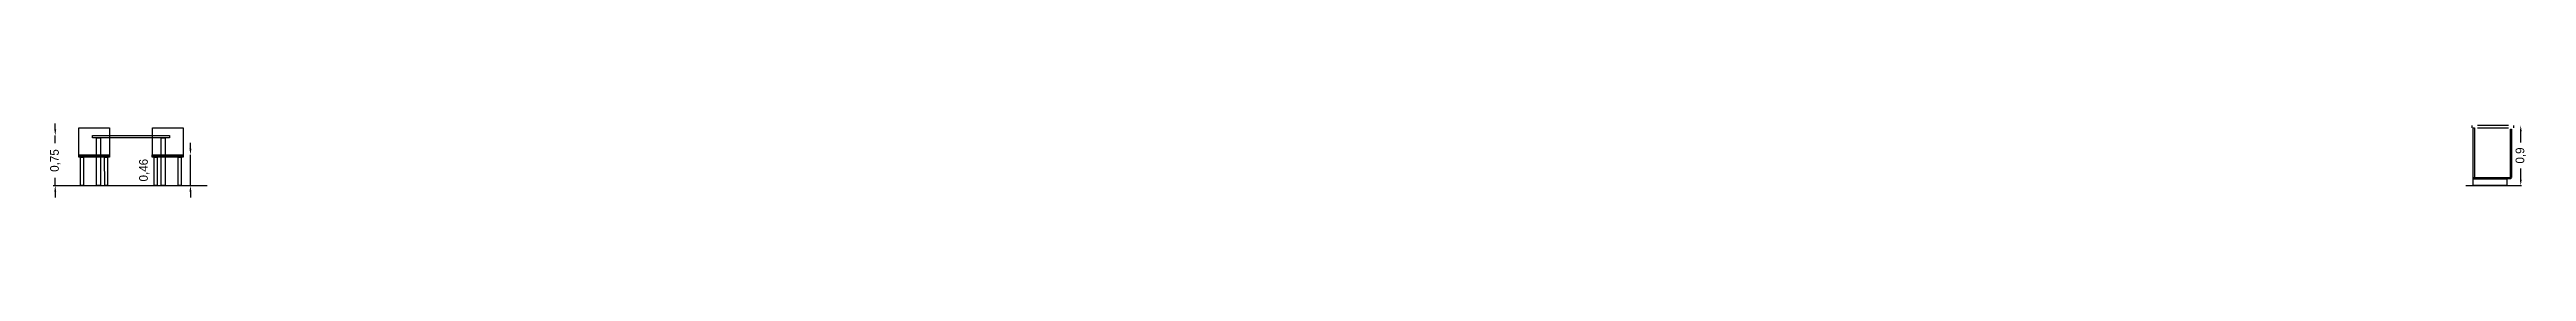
# Model space of a CAD drawing. Header units: metres. Extents: x 1093.8 to 1175.1, y -6.2 to 1.1.
# Drawn here: x 1138.04 to 1175.06, y 0.03 to 1.14 of the extents above; entities that cross this region are included whole.
import ezdxf

# ---------------------------------------------------------------- set-up
doc = ezdxf.new("R2010")
doc.units = ezdxf.units.M
doc.layers.add('COTAS', color=4, linetype='Continuous')
doc.layers.add('VISTA', color=8, linetype='Continuous')
doc.dimstyles.get("Standard").update_dxf_attribs({"dimtxt": 2.5, "dimasz": 2.5, "dimexe": 1.25, "dimexo": 0.625, "dimtad": 1, "dimcen": 2.5, "dimazin": 3, "dimtfac": 1, "dimtmove": 0, "dimatfit": 3})

msp = doc.modelspace()

# ---------------------------------------------------------------- blocks, each defined once
blk = doc.blocks.new('_CLOSEDFILLED')
at = {"color": 0, "linetype": 'BYBLOCK'}
blk.add_solid([(-1, 0.16), (0, 0), (-1, -0.16)], dxfattribs=at)
blk = doc.blocks.new('*D5')
for p, q in [((1138.13, 1.05), (1138.13, 1.14)), ((1138.13, 0.96), (1138.13, 0.96)), ((1138.13, 0.845), (1138.13, 0.96)), ((1138.13, 0.21), (1138.13, 0.325)), ((1138.13, 0.21), (1138.13, 0.21)), ((1138.13, 0.12), (1138.13, 0.03))]:
    blk.add_line(p, q)
at = {"layer": 'Defpoints'}
for p in [(1138.13, 0.96), (1138.13, 0.21), (1138.13, 0.21)]:
    blk.add_point(p, dxfattribs=at)
at = {"layer": 'COTAS', "xscale": 0.09, "yscale": 0.09}
for p, rotation in [((1138.13, 0.96), 270), ((1138.13, 0.21), 90)]:
    blk.add_blockref('_CLOSEDFILLED', p, dxfattribs=dict(at, rotation=rotation))
at = {"layer": 'COTAS', "insert": (1138.13, 0.585), "char_height": 0.13, "attachment_point": 5, "rotation": 90}
blk.add_mtext('0,75', dxfattribs=at)
blk = doc.blocks.new('*D6')
for p, q in [((1140.15, 0.76), (1140.15, 0.85)), ((1140.15, 0.67), (1140.15, 0.67)), ((1140.15, 0.21), (1140.15, 0.67)), ((1140.15, 0.21), (1140.15, 0.21)), ((1140.15, 0.12), (1140.15, 0.03))]:
    blk.add_line(p, q)
at = {"layer": 'Defpoints'}
for p in [(1140.15, 0.67), (1140.15, 0.21), (1140.15, 0.21)]:
    blk.add_point(p, dxfattribs=at)
at = {"layer": 'COTAS', "xscale": 0.09, "yscale": 0.09}
for p, rotation in [((1140.15, 0.67), 270), ((1140.15, 0.21), 90)]:
    blk.add_blockref('_CLOSEDFILLED', p, dxfattribs=dict(at, rotation=rotation))
at = {"layer": 'COTAS', "insert": (1139.46, 0.44), "char_height": 0.13, "attachment_point": 5, "rotation": 90}
blk.add_mtext('0,46', dxfattribs=at)
blk = doc.blocks.new('*D7')
for p, q in [((1174.97, 1.11), (1174.97, 1.11)), ((1174.97, 0.855), (1174.97, 1.02)), ((1174.97, 0.3), (1174.97, 0.465)), ((1174.97, 0.21), (1174.97, 0.21))]:
    blk.add_line(p, q)
at = {"layer": 'Defpoints'}
for p in [(1174.97, 1.11), (1174.97, 0.21), (1174.97, 0.21)]:
    blk.add_point(p, dxfattribs=at)
at = {"layer": 'COTAS', "xscale": 0.09, "yscale": 0.09}
for p, rotation in [((1174.97, 1.11), 90), ((1174.97, 0.21), 270)]:
    blk.add_blockref('_CLOSEDFILLED', p, dxfattribs=dict(at, rotation=rotation))
at = {"layer": 'COTAS', "insert": (1174.97, 0.66), "char_height": 0.13, "attachment_point": 5, "rotation": 90}
blk.add_mtext('0,9', dxfattribs=at)

# ---------------------------------------------------------------- dimensions: what is measured, and where the dimension line sits
at = {"layer": 'COTAS'}
for base, p1, p2, picture, middle in [((1138.13, 0.21), (1138.13, 0.21), (1138.13, 0.96), '*D5', (1138.13, 0.585)), ((1140.15, 0.21), (1140.15, 0.21), (1140.15, 0.67), '*D6', (1139.46, 0.44)), ((1174.97, 0.21), (1174.97, 0.21), (1174.97, 1.11), '*D7', (1174.97, 0.66))]:
    dim = msp.add_linear_dim(base=base, p1=p1, p2=p2, angle=90, dimstyle='Standard', override={"dimtxt": 0.13, "dimasz": 0.09}, dxfattribs=at)
    dim.commit()
    dim.dimension.update_dxf_attribs({"geometry": picture, "text_midpoint": middle})

# ---------------------------------------------------------------- linework, layer by layer
at = {"layer": 'VISTA'}
for p, q in [((1174.24, 1.109), (1174.24, 1.11)), ((1174.24, 1.11), (1174.241, 1.11)), ((1174.24, 1.108), (1174.24, 1.109)), ((1174.24, 1.108), (1174.24, 1.077)), ((1174.24, 1.076), (1174.24, 1.077)), ((1174.24, 1.075), (1174.24, 1.076)), ((1174.241, 1.075), (1174.24, 1.075)), ((1174.787, 1.11), (1174.325, 1.11)), ((1174.325, 1.075), (1174.787, 1.075)), ((1174.86, 1.11), (1174.86, 1.11)), ((1174.86, 1.11), (1174.86, 1.109)), ((1174.86, 1.109), (1174.86, 1.108)), ((1174.86, 1.108), (1174.86, 1.077)), ((1174.86, 1.077), (1174.86, 1.076)), ((1174.86, 1.076), (1174.86, 1.075)), ((1174.86, 1.075), (1174.86, 1.075)), ((1138.1, 0.21), (1140.4, 0.21)), ((1174.15, 0.21), (1174.98, 0.21))]:
    msp.add_line(p, q, dxfattribs=at)
for points in [[(1138.939, 1.074), (1138.939, 0.651), (1138.481, 0.651), (1138.481, 1.074), (1138.939, 1.074)], [(1138.686, 0.96), (1138.688, 0.96), (1139.831, 0.96), (1139.834, 0.96), (1139.835, 0.959), (1139.835, 0.926), (1138.688, 0.925), (1138.686, 0.925), (1138.685, 0.926), (1138.685, 0.959), (1138.686, 0.96)], [(1138.686, 0.959), (1138.686, 0.959), (1138.686, 0.959), (1138.686, 0.959)], [(1138.686, 0.926), (1138.686, 0.926), (1138.686, 0.926), (1138.686, 0.926)], [(1138.747, 0.923), (1138.749, 0.925), (1138.805, 0.925), (1138.807, 0.923), (1138.807, 0.212), (1138.805, 0.21), (1138.748, 0.21), (1138.747, 0.923)], [(1138.747, 0.923), (1138.749, 0.925), (1138.805, 0.925), (1138.807, 0.923), (1138.807, 0.212), (1138.805, 0.21), (1138.748, 0.21), (1138.747, 0.923)], [(1140.039, 1.074), (1140.039, 0.651), (1139.581, 0.651), (1139.581, 1.074), (1140.039, 1.074)], [(1139.713, 0.923), (1139.715, 0.925), (1139.771, 0.925), (1139.773, 0.923), (1139.773, 0.212), (1139.771, 0.21), (1139.714, 0.21), (1139.713, 0.923)], [(1139.713, 0.923), (1139.715, 0.925), (1139.771, 0.925), (1139.773, 0.923), (1139.773, 0.212), (1139.771, 0.21), (1139.714, 0.21), (1139.713, 0.923)], [(1139.834, 0.959), (1139.834, 0.959), (1139.834, 0.959), (1139.834, 0.959)], [(1174.26, 0.312), (1174.26, 1.073), (1174.261, 1.074), (1174.262, 1.075), (1174.276, 1.075), (1174.277, 1.074), (1174.278, 1.073), (1174.278, 0.312), (1174.277, 0.311), (1174.276, 0.31), (1174.262, 0.31), (1174.261, 0.311), (1174.26, 0.312)], [(1174.816, 0.332), (1174.816, 1.053), (1174.817, 1.054), (1174.818, 1.055), (1174.832, 1.055), (1174.833, 1.054), (1174.834, 1.053), (1174.834, 0.332), (1174.833, 0.331), (1174.832, 0.33), (1174.818, 0.33), (1174.817, 0.331), (1174.816, 0.332)], [(1138.481, 0.67), (1138.484, 0.67), (1138.936, 0.67), (1138.939, 0.67), (1138.94, 0.668), (1138.94, 0.637), (1138.936, 0.635), (1138.484, 0.635), (1138.481, 0.635), (1138.48, 0.637), (1138.48, 0.668), (1138.481, 0.67)], [(1138.481, 0.669), (1138.481, 0.669), (1138.481, 0.669), (1138.481, 0.669)], [(1138.481, 0.636), (1138.481, 0.636), (1138.481, 0.636), (1138.481, 0.636)], [(1138.507, 0.634), (1138.551, 0.635), (1138.552, 0.634), (1138.552, 0.211), (1138.509, 0.21), (1138.507, 0.634)], [(1138.507, 0.634), (1138.551, 0.635), (1138.552, 0.634), (1138.552, 0.211), (1138.509, 0.21), (1138.507, 0.634)], [(1138.868, 0.634), (1138.911, 0.635), (1138.912, 0.634), (1138.912, 0.211), (1138.869, 0.21), (1138.868, 0.634)], [(1138.868, 0.634), (1138.911, 0.635), (1138.912, 0.634), (1138.912, 0.211), (1138.869, 0.21), (1138.868, 0.634)], [(1138.939, 0.669), (1138.939, 0.669), (1138.939, 0.669), (1138.939, 0.669)], [(1139.581, 0.67), (1139.583, 0.67), (1140.036, 0.67), (1140.039, 0.67), (1140.04, 0.668), (1140.04, 0.637), (1140.036, 0.635), (1139.583, 0.635), (1139.581, 0.635), (1139.58, 0.637), (1139.58, 0.668), (1139.581, 0.67)], [(1139.581, 0.669), (1139.581, 0.669), (1139.581, 0.669), (1139.581, 0.669)], [(1139.581, 0.636), (1139.581, 0.636), (1139.581, 0.636), (1139.581, 0.636)], [(1139.608, 0.634), (1139.651, 0.635), (1139.652, 0.634), (1139.652, 0.211), (1139.609, 0.21), (1139.608, 0.634)], [(1139.608, 0.634), (1139.651, 0.635), (1139.652, 0.634), (1139.652, 0.211), (1139.609, 0.21), (1139.608, 0.634)], [(1139.968, 0.634), (1140.011, 0.635), (1140.012, 0.634), (1140.012, 0.211), (1139.969, 0.21), (1139.968, 0.634)], [(1139.968, 0.634), (1140.011, 0.635), (1140.012, 0.634), (1140.012, 0.211), (1139.969, 0.21), (1139.968, 0.634)], [(1140.039, 0.669), (1140.039, 0.669), (1140.039, 0.669), (1140.039, 0.669)], [(1174.26, 0.312), (1174.26, 0.326), (1174.261, 0.327), (1174.262, 0.328), (1174.818, 0.328), (1174.819, 0.327), (1174.82, 0.326), (1174.82, 0.312), (1174.819, 0.311), (1174.818, 0.31), (1174.262, 0.31), (1174.261, 0.311), (1174.26, 0.312)], [(1174.26, 0.212), (1174.26, 0.308), (1174.261, 0.309), (1174.262, 0.31), (1174.758, 0.31), (1174.759, 0.309), (1174.76, 0.308), (1174.76, 0.212), (1174.759, 0.211), (1174.758, 0.21), (1174.262, 0.21), (1174.261, 0.211), (1174.26, 0.212)]]:
    msp.add_lwpolyline(points, close=True, dxfattribs=at)

msp.set_redraw_order([(e.dxf.handle, doc.entitydb.next_handle()) for e in msp.query("TEXT MTEXT ATTDEF DIMENSION ARC_DIMENSION")])  # texts and dimensions are drawn at this point

doc.saveas('drawing.dxf')
